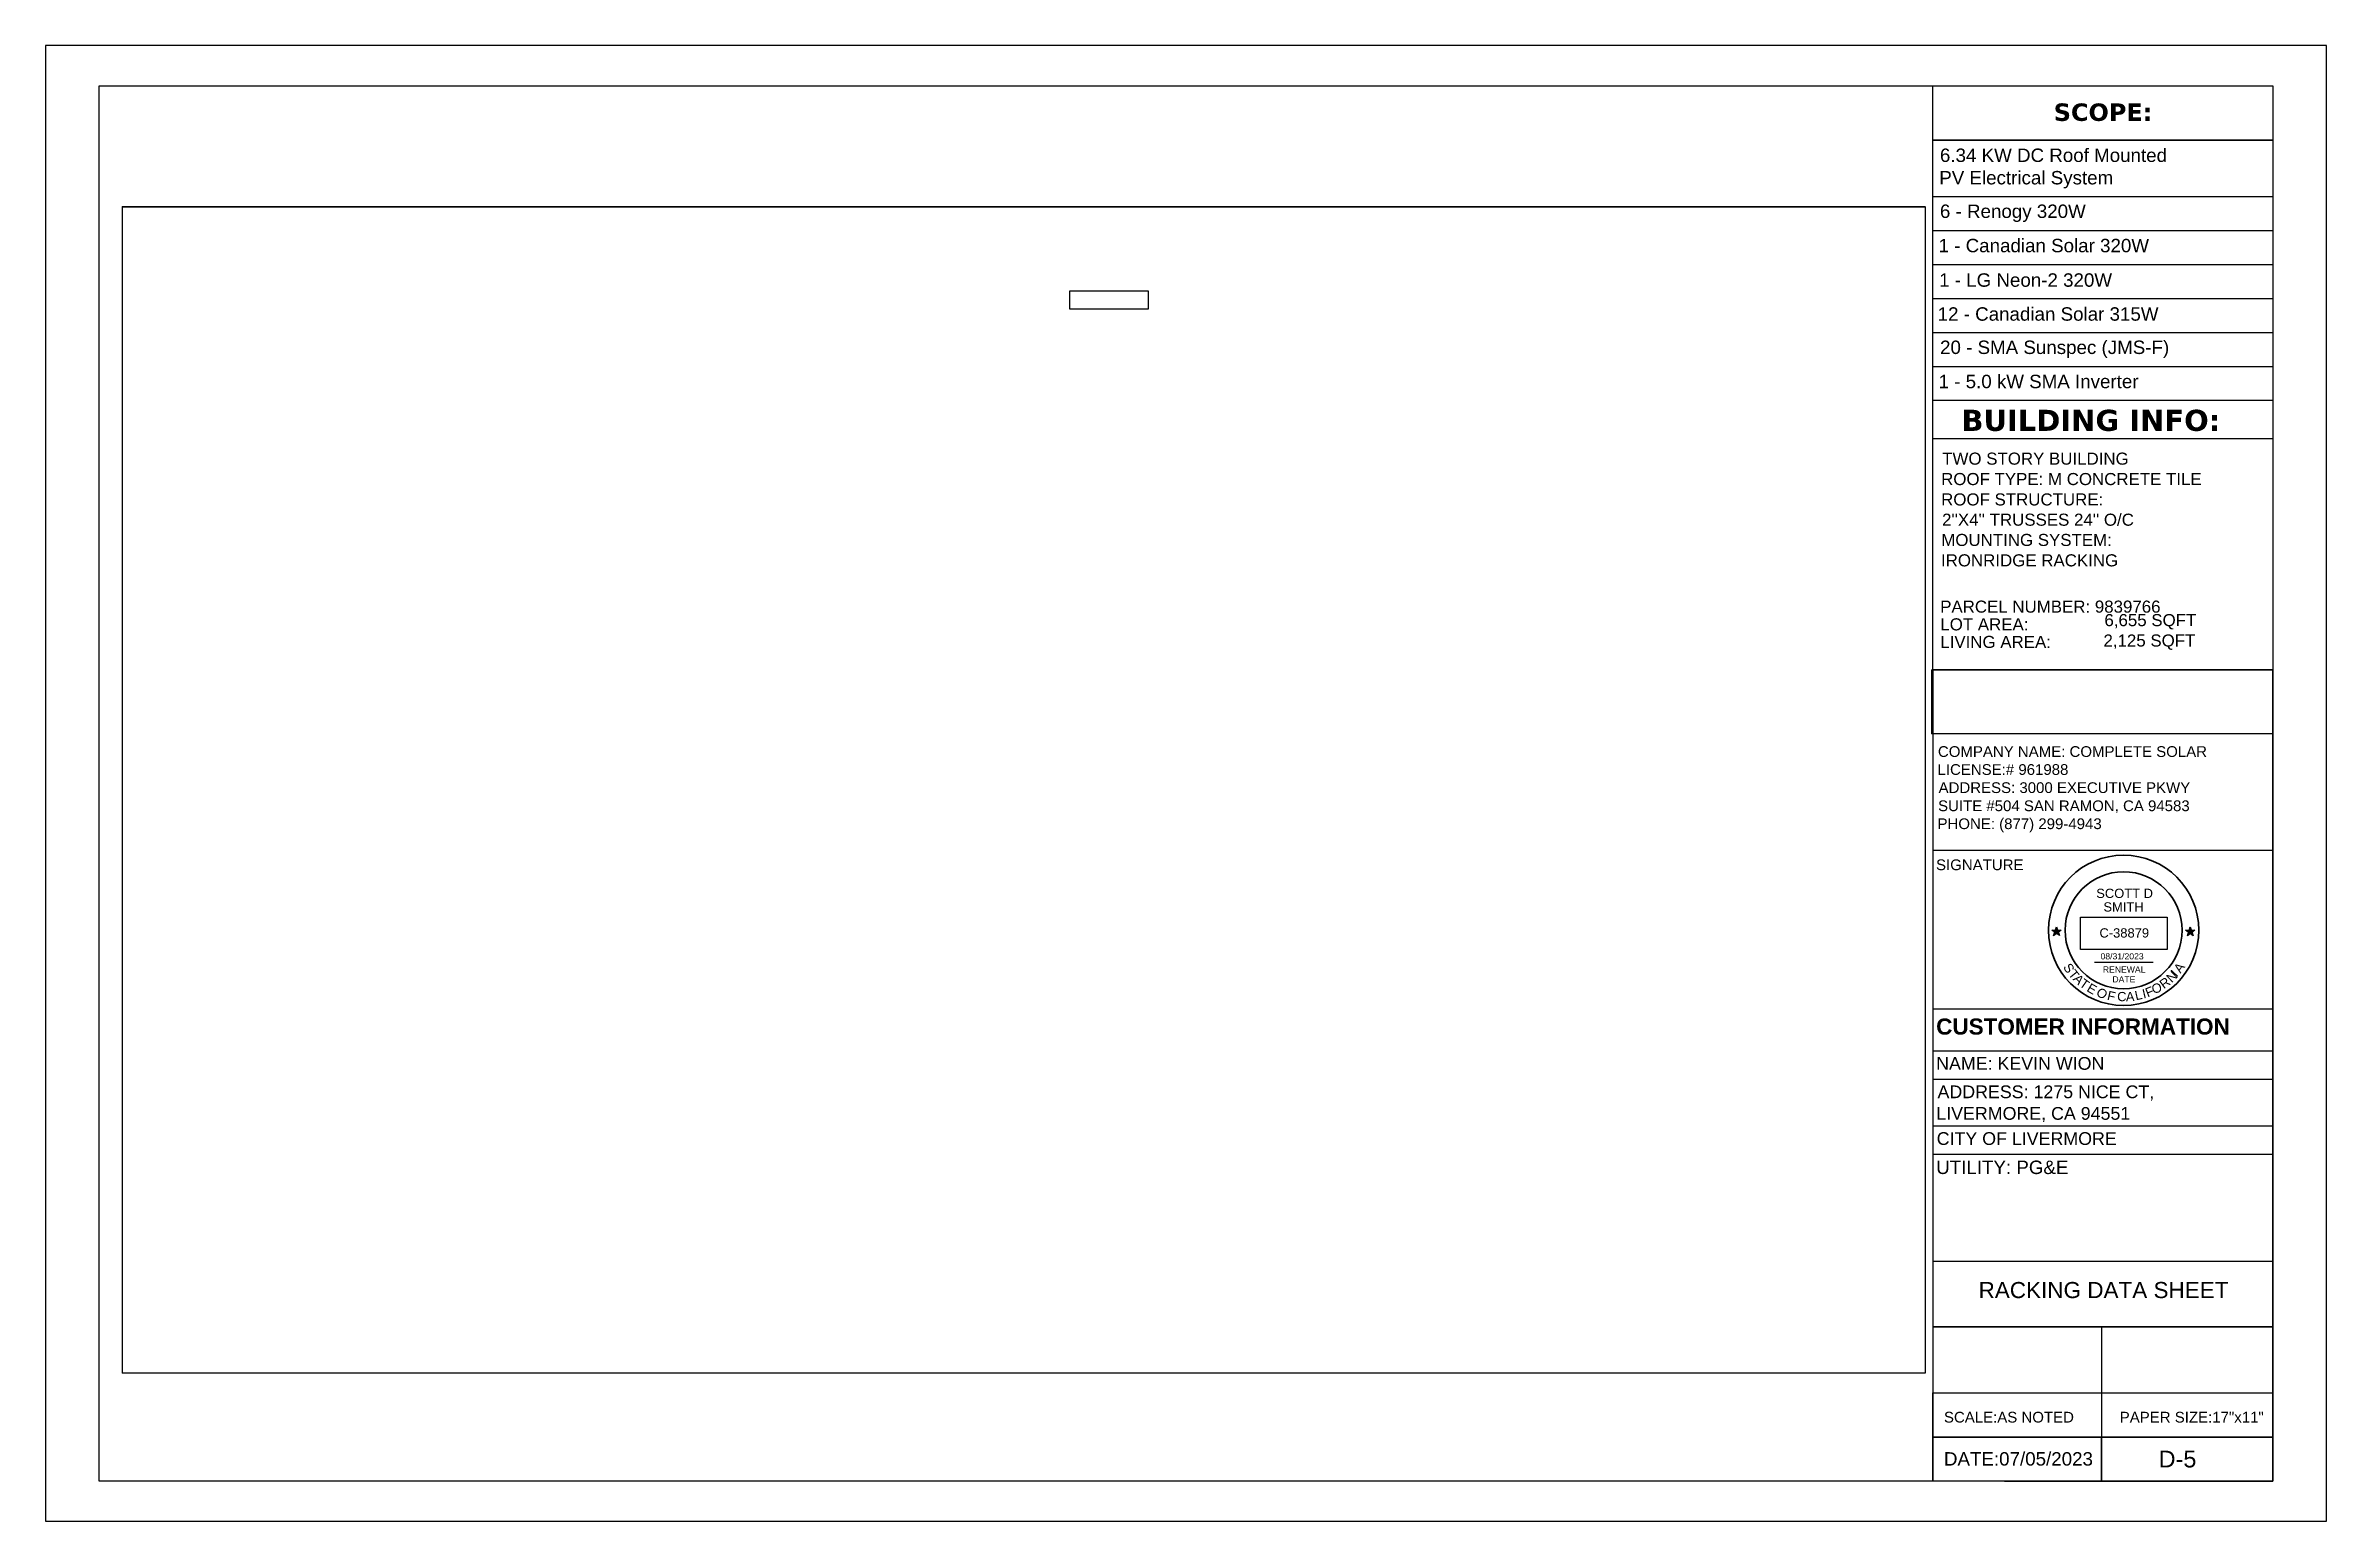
# Model space of a CAD drawing. Header units: millimetres. Extents: x 351 to 7480, y -14642 to -8468.
# Drawn here: x 5773 to 7473, y -12121 to -11021 of the extents above; entities that cross this region are included whole.
import ezdxf

# ---------------------------------------------------------------- set-up
doc = ezdxf.new("R2010")
doc.units = ezdxf.units.MM
for name, color, linetype in [('PDF12_0', 7, 'Continuous'), ('PDF12_PDF_Geometry', 7, 'Continuous'), ('PDF12_Text', 7, 'Continuous'), ('PDF5_Text', 7, 'Continuous'), ('PDF_Text', 7, 'Continuous')]:
    doc.layers.add(name, color=color, linetype=linetype)
doc.styles.add('PDF Arial', font='arial.ttf')
doc.styles.add('PDF Arial Bold', font='arialbd.ttf')
doc.styles.add('PDF Verdana Bold', font='verdanab.ttf')
doc.styles.get("Standard").update_dxf_attribs({"font": 'arial.ttf'})
picture_1 = doc.add_image_def('image20.png', size_in_pixel=(45, 240))
picture_2 = doc.add_image_def('image21.png', size_in_pixel=(3192, 4933))
picture_3 = doc.add_image_def('image33.png', size_in_pixel=(858, 321))

msp = doc.modelspace()

# ---------------------------------------------------------------- texts
at = {"attachment_point": 1}
for s, width, heights, insert, char_height, line_spacing_factor in [('SCOTT D\\P  SMITH', 46.347, [0], (7301.4, -11649.3), 6.9, 0.88), ('RENEWAL\\P    DATE', 31.395, [17], (7306.3, -11707.2), 4.6, 0.96)]:
    msp.add_mtext_dynamic_manual_height_columns(s, width=width, gutter_width=4.6, heights=heights, dxfattribs=dict(at, insert=insert, char_height=char_height, line_spacing_factor=line_spacing_factor))
for s, width, insert, char_height in [('C-38879', 41.59, (7303.8, -11678.8), 6.9), ('08/31/2023', 38.133, (7304.6, -11697.4), 4.6)]:
    msp.add_mtext_dynamic_manual_height_columns(s, width=width, gutter_width=4.6, heights=[0], dxfattribs=dict(at, insert=insert, char_height=char_height))
at = {"layer": 'PDF12_Text', "attachment_point": 7}
for s, insert, char_height, style in [('SCOPE:', (7269.7, -11077.3), 13, 'PDF Verdana Bold'), ('6.34 KW DC Roof Mounted', (7184.9, -11107.8), 10, 'PDF Arial'), ('PV Electrical System', (7184.4, -11127.4), 10, 'PDF Arial'), ('6 - Renogy 320W', (7184.9, -11152.4), 10, 'PDF Arial'), ('1 - Canadian Solar 320W', (7183.9, -11175.1), 10, 'PDF Arial'), ('20 - SMA Sunspec (JMS-F)', (7185, -11253.8), 10, 'PDF Arial'), ('1 - 5.0 kW SMA Inverter', (7183.9, -11276.4), 10, 'PDF Arial'), ('BUILDING INFO:', (7200.9, -11308.4), 15.749, 'PDF Verdana Bold'), ('TWO STORY BUILDING', (7186.6, -11333.4), 9, 'PDF Arial'), ('ROOF TYPE: M CONCRETE TILE', (7185.8, -11348.6), 9, 'PDF Arial'), ('ROOF STRUCTURE:', (7185.8, -11363.8), 9, 'PDF Arial'), ("2''X4'' TRUSSES 24'' O/C", (7186.5, -11378.9), 9, 'PDF Arial'), ('MOUNTING SYSTEM:', (7185.9, -11394), 9, 'PDF Arial'), ('IRONRIDGE RACKING', (7185.7, -11409.2), 9, 'PDF Arial'), ('6,655 SQFT', (7307.5, -11456.1), 9, 'PDF Arial'), ('2,125 SQFT', (7306.8, -11471.3), 9, 'PDF Arial'), ('COMPANY NAME: COMPLETE SOLAR', (7183.4, -11551.2), 8, 'PDF Arial'), ('LICENSE:# 961988', (7183.1, -11564.6), 8, 'PDF Arial'), ('ADDRESS: 3000 EXECUTIVE PKWY', (7183.9, -11578.1), 8, 'PDF Arial'), ('SUITE #504 SAN RAMON, CA 94583', (7183.5, -11593), 8, 'PDF Arial'), ('PHONE: (877) 299-4943', (7183.1, -11607.3), 8, 'PDF Arial'), ('SIGNATURE', (7182, -11635.6), 8, 'PDF Arial'), ('CUSTOMER INFORMATION', (7182.1, -11758.2), 12, 'PDF Arial Bold'), ('NAME: KEVIN WION', (7182.1, -11784.4), 9.5, 'PDF Arial'), ('ADDRESS: 1275 NICE CT,', (7183.1, -11807.2), 9.5, 'PDF Arial'), ('LIVERMORE, CA 94551', (7182.2, -11823.3), 9.5, 'PDF Arial'), ('CITY OF LIVERMORE', (7182.5, -11840.4), 9.5, 'PDF Arial'), ('UTILITY: PG&E', (7182.1, -11862.1), 10, 'PDF Arial'), ('RACKING DATA SHEET', (7213.7, -11954.6), 12, 'PDF Arial'), ('DATE:07/05/2023', (7187.9, -12079.4), 10, 'PDF Arial'), ('D-5', (7347.9, -12080.8), 12.5, 'PDF Arial')]:
    msp.add_mtext(s, dxfattribs=dict(at, insert=insert, char_height=char_height, style=style))
at = {"layer": 'PDF5_Text', "attachment_point": 7, "style": 'PDF Arial'}
for s, insert, char_height in [('1 - LG Neon-2 320W', (7184.3, -11200.8), 10), ('12 - Canadian Solar 315W', (7183.2, -11226.1), 10), ('PARCEL NUMBER: 9839766', (7185.1, -11443.7), 9), ('LOT AREA:', (7185.2, -11456.9), 9), ('LIVING AREA:', (7185.2, -11470), 9)]:
    msp.add_mtext(s, dxfattribs=dict(at, insert=insert, char_height=char_height))
at = {"layer": 'PDF_Text', "insert": (7187.9, -12047.3), "char_height": 8, "attachment_point": 7, "style": 'PDF Arial'}
msp.add_mtext('SCALE:AS NOTED           PAPER SIZE:17"x11"', dxfattribs=at)

# ---------------------------------------------------------------- blocks, each defined once
blk = doc.blocks.new('star')
h = blk.add_hatch(color=256)
h.dxf.hatch_style = 1
h.paths.add_polyline_path([(116.5, 62.57), (116.86, 62.57), (116.68, 63.12)])
h.paths.add_polyline_path([(116.68, 62.02), (116.97, 62.23), (116.86, 62.57), (116.5, 62.57), (116.39, 62.23)])
h.paths.add_polyline_path([(116.5, 62.57), (115.92, 62.57), (116.39, 62.23)])
h.paths.add_polyline_path([(116.39, 62.23), (116.21, 61.67), (116.68, 62.02)])
h.paths.add_polyline_path([(116.68, 62.02), (117.15, 61.67), (116.97, 62.23)])
h.paths.add_polyline_path([(116.97, 62.23), (117.44, 62.57), (116.86, 62.57)])
for p, q in [((116.21, 61.67), (116.68, 63.12)), ((116.68, 63.12), (117.15, 61.67)), ((115.92, 62.57), (117.44, 62.57)), ((117.15, 61.67), (115.92, 62.57)), ((117.44, 62.57), (116.21, 61.67))]:
    blk.add_line(p, q)
blk = doc.blocks.new('a')
at = {"color": 1, "char_height": 15, "attachment_point": 1}
for s, insert, rotation in [('{\\C256;S}', (169, 149), 301.8504), ('{\\C256;T}', (176.1, 138.5), 308.5602), ('{\\C256;A}', (182.8, 131.2), 313.9392), ('{\\C256;T}', (190.6, 123.2), 324.7462), ('{\\C256;E}', (201.4, 115.5), 330.0103), ('{\\C256;O}', (299, 112.2), 12.6875), ('{\\C256;R}', (311.3, 116.8), 36.4598), ('{\\C256;N}', (322.6, 125.5), 43.0781), ('{\\C256;I}', (344.8, 127.8), 227.4846), ('{\\C256;A}', (335, 138.5), 54.6588), ('{\\C256;O}', (218.6, 109.1), 319.6464), ('{\\C256;A}', (258.4, 100.3), 1.6689), ('{\\C256;L}', (271.7, 101.5), 12.6875), ('{\\C256;I}', (283.7, 104.3), 13.6115), ('{\\C256;F}', (288.3, 105.4), 21.5682)]:
    blk.add_mtext_dynamic_manual_height_columns(s, width=30.733, gutter_width=125, heights=[0], dxfattribs=dict(at, insert=insert, rotation=rotation))
at = {"color": 1, "insert": (244.5, 100.5), "char_height": 15, "attachment_point": 1}
blk.add_mtext_dynamic_manual_height_columns('{\\C256;C}', width=30.733, gutter_width=125, heights=[0], dxfattribs=at)
blk = doc.blocks.new('1')
at = {"color": 1, "xscale": 0.1018808021228187, "yscale": 0.1018808021228187, "zscale": 0.1018808021228187}
blk.add_blockref('a', (510.97, 81.39), dxfattribs=at)
at = {"color": 1, "insert": (534.46, 91.84), "char_height": 1.528, "attachment_point": 1, "rotation": 347.3366}
blk.add_mtext_dynamic_manual_height_columns('{\\C256;F}', width=1.5282, gutter_width=12.74, heights=[0], dxfattribs=at)

# ---------------------------------------------------------------- linework, layer by layer
at = {"lineweight": 30}
msp.add_line((7300.1, -11704.1), (7343.9, -11704.1), dxfattribs=at)
at = {"lineweight": 35}
for radius in [56, 43.6]:
    msp.add_circle((7321.8, -11680.3), radius, dxfattribs=at)
at = {"layer": 'PDF12_0', "lineweight": 25}
for points in [[(5773.1, -11020.9), (5773.1, -12120.8), (7472.9, -12120.8), (7472.9, -11020.9)], [(7433, -11091.4), (7179.5, -11091.4)], [(7433, -11091.4), (7433, -11285.4), (7179.5, -11285.4), (7179.5, -11091.4)], [(5830.3, -12010.5), (5830.3, -11141), (7174, -11141), (7174, -12010.5)], [(7179.5, -11533.8), (7179.5, -11486.2), (7433, -11486.2), (7433, -11533.8)]]:
    msp.add_lwpolyline(points, close=True, dxfattribs=at)
for points in [[(7179.5, -11486.2), (7179.5, -11050.9)], [(7179.5, -11133.4), (7433, -11133.4)], [(7179.5, -11158.7), (7433, -11158.7)], [(7179.5, -11184), (7433, -11184)], [(7179.5, -11209.4), (7433, -11209.4)], [(7179.5, -11234.7), (7433, -11234.7)], [(7179.5, -11260.1), (7433, -11260.1)], [(7179.5, -11313.7), (7433, -11313.7)], [(7179.6, -11620.7), (7433.1, -11620.7)]]:
    msp.add_lwpolyline(points, dxfattribs=at)
at = {"layer": 'PDF12_0', "color": 5, "lineweight": 25}
msp.add_lwpolyline([(6594.9, -11203.8), (6594.9, -11217.4), (6536.3, -11217.4), (6536.3, -11203.8)], close=True, dxfattribs=at)
at = {"layer": 'PDF12_PDF_Geometry', "lineweight": 25}
for points in [[(7433, -11050.9), (7433, -12090.9), (5813, -12090.9), (5813, -11050.9), (7433, -11050.9), (7433, -12090.9), (7179.5, -12090.9), (7179.5, -12058.1), (7433, -12058.1), (7179.5, -12058.1), (7179.5, -12025.1), (7433, -12025.1)], [(7433, -11568.8), (7433, -12025.1), (7433, -12058.1), (7433, -12090.9), (7433, -11486.2), (7179.5, -11486.2), (7179.5, -12090.9)], [(7179.5, -11738.8), (7433, -11738.8)], [(7179.5, -11770.1), (7433, -11770.1)], [(7179.5, -11791.2), (7433, -11791.2)], [(7179.5, -11826), (7433.1, -11826)], [(7179.5, -11847.2), (7433.1, -11847.2)], [(7179.5, -11926.8), (7433.1, -11926.8)], [(7183, -11975.9), (7433, -11975.9), (7179.5, -11975.9), (7433, -11975.9), (7305.4, -11975.9), (7305.4, -12025.1), (7433, -12025.1), (7433, -11975.9)], [(7305.4, -12025.1), (7305.4, -12058.1), (7305.4, -12090.9)]]:
    msp.add_lwpolyline(points, dxfattribs=at)
msp.add_lwpolyline([(7433, -12058.1), (7433, -12090.9), (7305.4, -12090.9), (7305.4, -12058.1)], close=True, dxfattribs=at)
at = {"layer": 'PDF12_PDF_Geometry', "color": 251, "lineweight": 25, "true_color": 0x525252}
msp.add_lwpolyline([(7233.1, -12090.9), (7433, -12090.9)], dxfattribs=at)

# ---------------------------------------------------------------- block references
at = {"xscale": 4.597039828451667, "yscale": 4.597039828451667, "zscale": 4.597039828451667, "rotation": 287.9700872862333}
for p in [(6833.8, -11259.5), (6933.5, -11259.6)]:
    msp.add_blockref('star', p, dxfattribs=at)
at = {"color": 1, "xscale": 4.51217474996896, "yscale": 4.51217474996896, "zscale": 4.51217474996896}
msp.add_blockref('1', (4899, -12139.7), dxfattribs=at)

msp.set_redraw_order([(e.dxf.handle, doc.entitydb.next_handle()) for e in msp.query("TEXT MTEXT ATTDEF DIMENSION ARC_DIMENSION")])  # texts and dimensions are drawn at this point

# ---------------------------------------------------------------- pictures from other files: only their frames are drawn
at = {"color": 7, "true_color": 0xffffff}
image = msp.add_image(picture_3, insert=(7289.6, -11694.6), size_in_units=(64.6, 24.2), dxfattribs=dict(at, brightness=7, contrast=73))
image.dxf.flags = 15
at = {"layer": 'PDF12_0', "color": 7, "lineweight": 0}
image = msp.add_image(picture_2, insert=(7174, -12010.5), size_in_units=(869.6, 1343.9), rotation=90, dxfattribs=at)
image.dxf.flags = 15
image = msp.add_image(picture_1, insert=(7433, -11533.8), size_in_units=(47.5, 254.3), rotation=90, dxfattribs=at)
image.dxf.flags = 15

doc.saveas('drawing.dxf')
